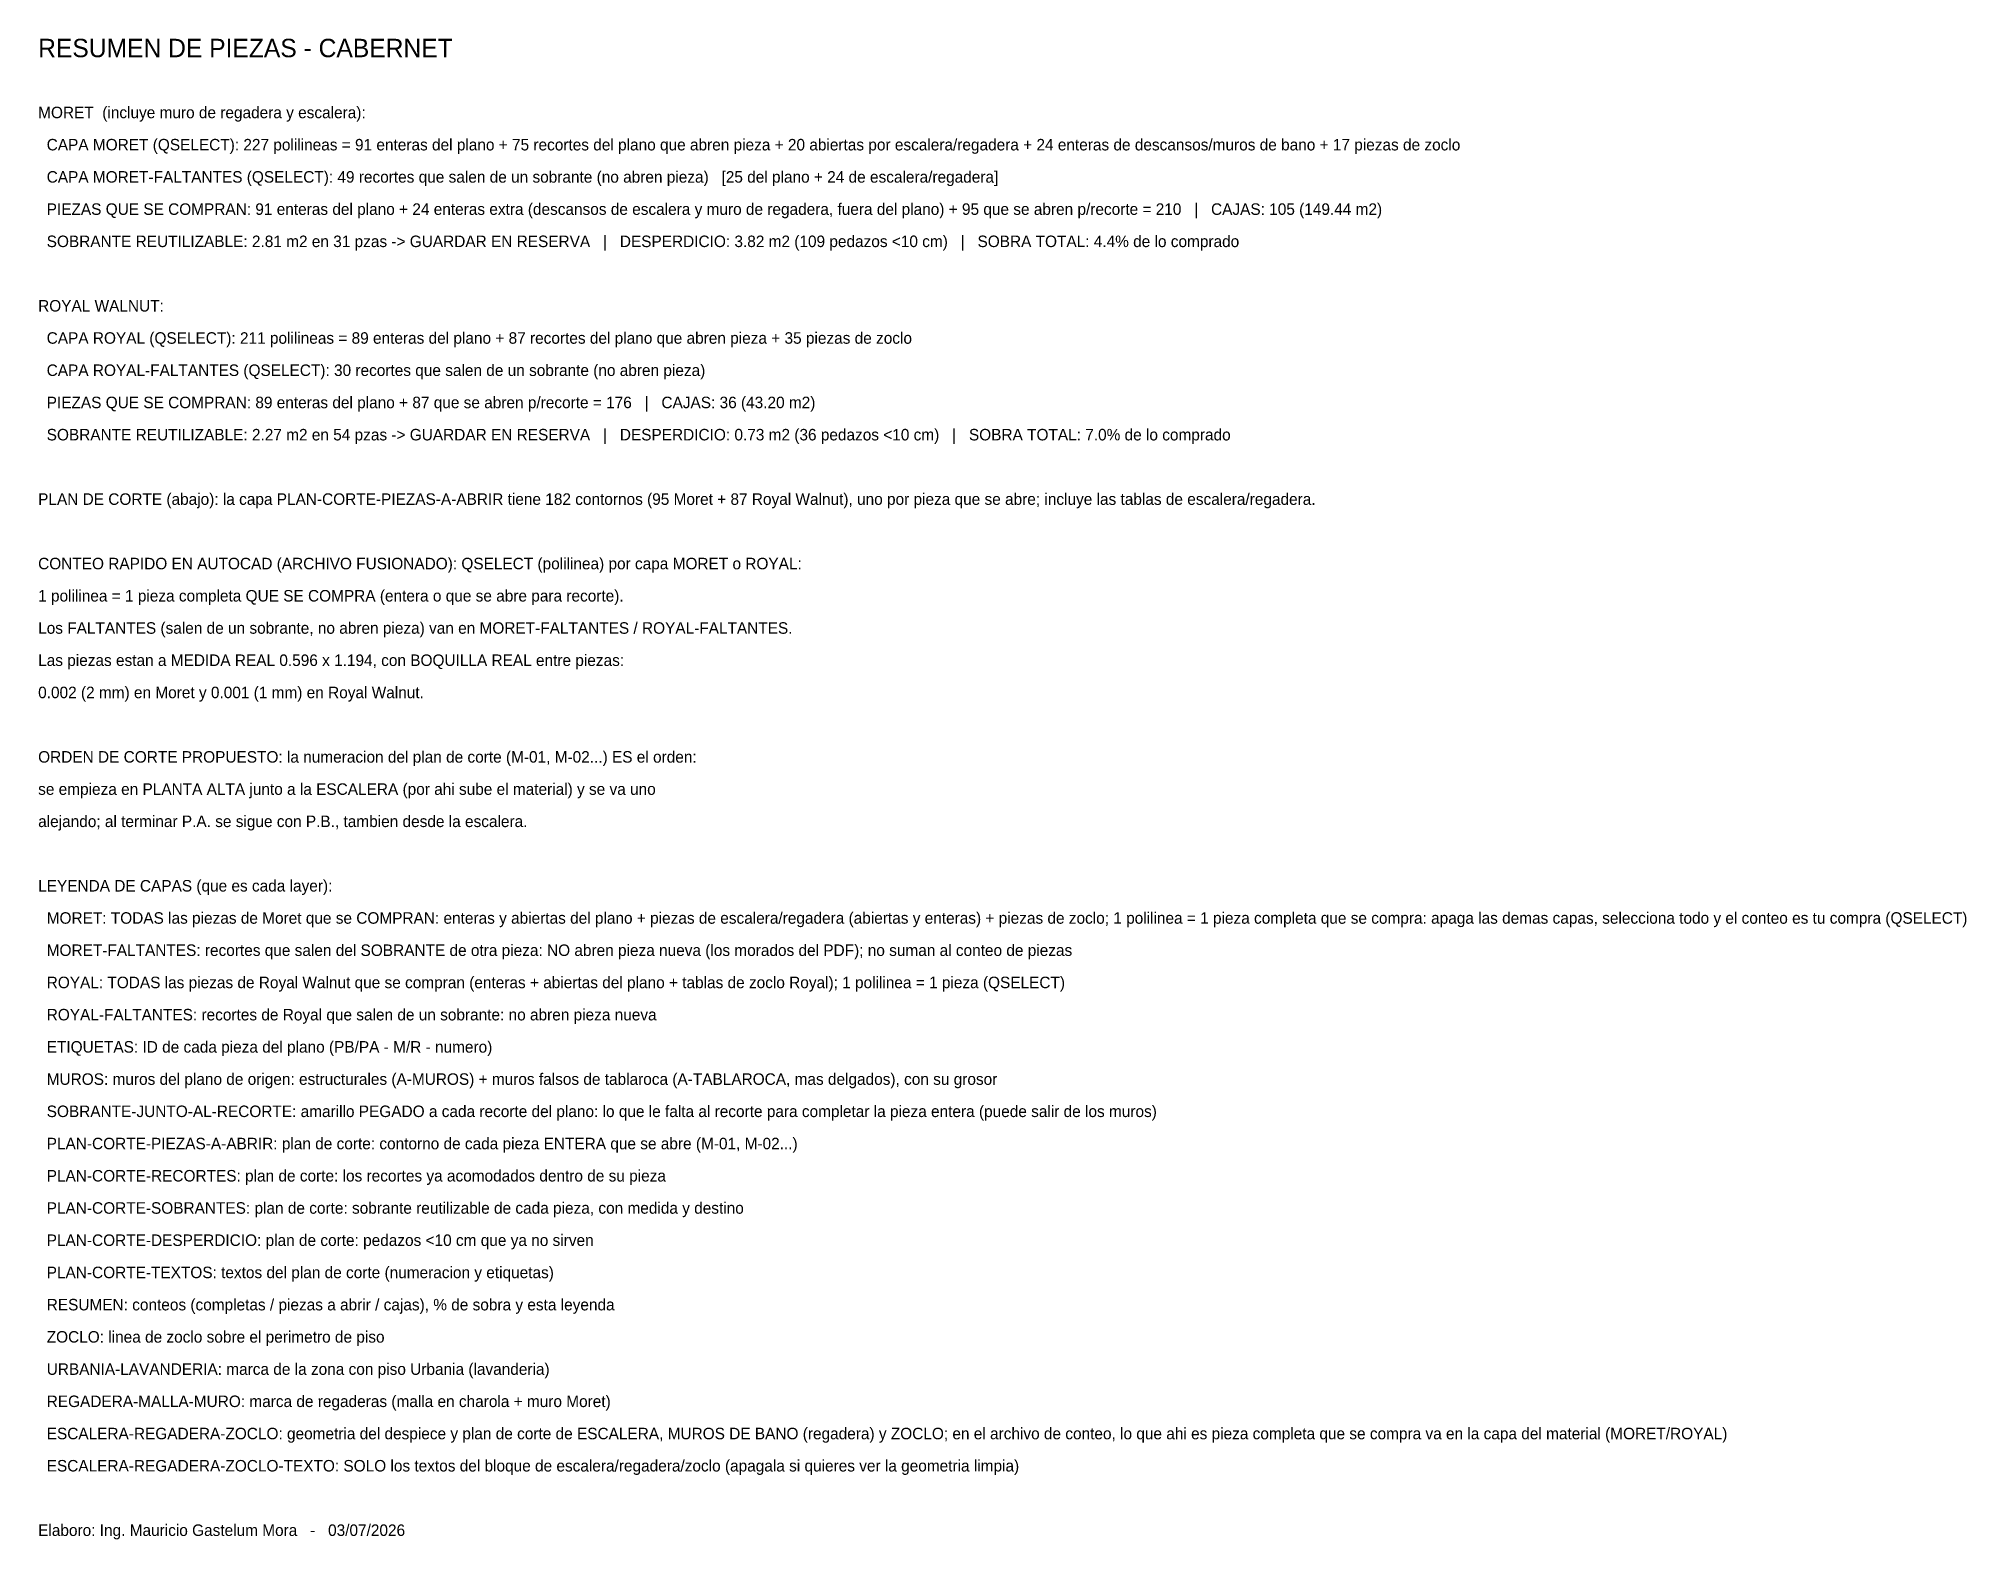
# Model space of a CAD drawing. Header units: metres. Extents: x 478.4 to 564, y -144.7 to -79.7.
# Drawn here: x 489.57 to 514.7, y -137.64 to -118.08 of the extents above; entities that cross this region are included whole.
import ezdxf
from ezdxf.enums import TextEntityAlignment as Align

# ---------------------------------------------------------------- set-up
doc = ezdxf.new("R2010")
doc.units = ezdxf.units.M
doc.layers.add('RESUMEN', color=5, linetype='Continuous')

msp = doc.modelspace()

# ---------------------------------------------------------------- texts
at = {"layer": 'RESUMEN'}
for s, height, p in [('RESUMEN DE PIEZAS - CABERNET', 0.24, (489.565, -118.2)), ('MORET  (incluye muro de regadera y escalera):', 0.15, (489.565, -119.04)), ('  CAPA MORET (QSELECT): 227 polilineas = 91 enteras del plano + 75 recortes del plano que abren pieza + 20 abiertas por escalera/regadera + 24 enteras de descansos/muros de bano + 17 piezas de zoclo', 0.15, (489.565, -119.46)), ('  CAPA MORET-FALTANTES (QSELECT): 49 recortes que salen de un sobrante (no abren pieza)   [25 del plano + 24 de escalera/regadera]', 0.15, (489.565, -119.88)), ('  PIEZAS QUE SE COMPRAN: 91 enteras del plano + 24 enteras extra (descansos de escalera y muro de regadera, fuera del plano) + 95 que se abren p/recorte = 210   |   CAJAS: 105 (149.44 m2)', 0.15, (489.565, -120.3)), ('  SOBRANTE REUTILIZABLE: 2.81 m2 en 31 pzas -> GUARDAR EN RESERVA   |   DESPERDICIO: 3.82 m2 (109 pedazos <10 cm)   |   SOBRA TOTAL: 4.4% de lo comprado', 0.15, (489.565, -120.72)), ('ROYAL WALNUT:', 0.15, (489.565, -121.56)), ('  CAPA ROYAL (QSELECT): 211 polilineas = 89 enteras del plano + 87 recortes del plano que abren pieza + 35 piezas de zoclo', 0.15, (489.565, -121.98)), ('  CAPA ROYAL-FALTANTES (QSELECT): 30 recortes que salen de un sobrante (no abren pieza)', 0.15, (489.565, -122.4)), ('  PIEZAS QUE SE COMPRAN: 89 enteras del plano + 87 que se abren p/recorte = 176   |   CAJAS: 36 (43.20 m2)', 0.15, (489.565, -122.82)), ('  SOBRANTE REUTILIZABLE: 2.27 m2 en 54 pzas -> GUARDAR EN RESERVA   |   DESPERDICIO: 0.73 m2 (36 pedazos <10 cm)   |   SOBRA TOTAL: 7.0% de lo comprado', 0.15, (489.565, -123.24)), ('PLAN DE CORTE (abajo): la capa PLAN-CORTE-PIEZAS-A-ABRIR tiene 182 contornos (95 Moret + 87 Royal Walnut), uno por pieza que se abre; incluye las tablas de escalera/regadera.', 0.15, (489.565, -124.08)), ('CONTEO RAPIDO EN AUTOCAD (ARCHIVO FUSIONADO): QSELECT (polilinea) por capa MORET o ROYAL:', 0.15, (489.565, -124.92)), ('1 polilinea = 1 pieza completa QUE SE COMPRA (entera o que se abre para recorte).', 0.15, (489.565, -125.34)), ('Los FALTANTES (salen de un sobrante, no abren pieza) van en MORET-FALTANTES / ROYAL-FALTANTES.', 0.15, (489.565, -125.76)), ('Las piezas estan a MEDIDA REAL 0.596 x 1.194, con BOQUILLA REAL entre piezas:', 0.15, (489.565, -126.18)), ('0.002 (2 mm) en Moret y 0.001 (1 mm) en Royal Walnut.', 0.15, (489.565, -126.6)), ('ORDEN DE CORTE PROPUESTO: la numeracion del plan de corte (M-01, M-02...) ES el orden:', 0.15, (489.565, -127.44)), ('se empieza en PLANTA ALTA junto a la ESCALERA (por ahi sube el material) y se va uno', 0.15, (489.565, -127.86)), ('alejando; al terminar P.A. se sigue con P.B., tambien desde la escalera.', 0.15, (489.565, -128.28)), ('LEYENDA DE CAPAS (que es cada layer):', 0.15, (489.565, -129.12)), ('  MORET: TODAS las piezas de Moret que se COMPRAN: enteras y abiertas del plano + piezas de escalera/regadera (abiertas y enteras) + piezas de zoclo; 1 polilinea = 1 pieza completa que se compra: apaga las demas capas, selecciona todo y el conteo es tu compra (QSELECT)', 0.15, (489.565, -129.54)), ('  MORET-FALTANTES: recortes que salen del SOBRANTE de otra pieza: NO abren pieza nueva (los morados del PDF); no suman al conteo de piezas', 0.15, (489.565, -129.96)), ('  ROYAL: TODAS las piezas de Royal Walnut que se compran (enteras + abiertas del plano + tablas de zoclo Royal); 1 polilinea = 1 pieza (QSELECT)', 0.15, (489.565, -130.38)), ('  ROYAL-FALTANTES: recortes de Royal que salen de un sobrante: no abren pieza nueva', 0.15, (489.565, -130.8)), ('  ETIQUETAS: ID de cada pieza del plano (PB/PA - M/R - numero)', 0.15, (489.565, -131.22)), ('  MUROS: muros del plano de origen: estructurales (A-MUROS) + muros falsos de tablaroca (A-TABLAROCA, mas delgados), con su grosor', 0.15, (489.565, -131.64)), ('  SOBRANTE-JUNTO-AL-RECORTE: amarillo PEGADO a cada recorte del plano: lo que le falta al recorte para completar la pieza entera (puede salir de los muros)', 0.15, (489.565, -132.06)), ('  PLAN-CORTE-PIEZAS-A-ABRIR: plan de corte: contorno de cada pieza ENTERA que se abre (M-01, M-02...)', 0.15, (489.565, -132.48)), ('  PLAN-CORTE-RECORTES: plan de corte: los recortes ya acomodados dentro de su pieza', 0.15, (489.565, -132.9)), ('  PLAN-CORTE-SOBRANTES: plan de corte: sobrante reutilizable de cada pieza, con medida y destino', 0.15, (489.565, -133.32)), ('  PLAN-CORTE-DESPERDICIO: plan de corte: pedazos <10 cm que ya no sirven', 0.15, (489.565, -133.74)), ('  PLAN-CORTE-TEXTOS: textos del plan de corte (numeracion y etiquetas)', 0.15, (489.565, -134.16)), ('  RESUMEN: conteos (completas / piezas a abrir / cajas), % de sobra y esta leyenda', 0.15, (489.565, -134.58)), ('  ZOCLO: linea de zoclo sobre el perimetro de piso', 0.15, (489.565, -135)), ('  URBANIA-LAVANDERIA: marca de la zona con piso Urbania (lavanderia)', 0.15, (489.565, -135.42)), ('  REGADERA-MALLA-MURO: marca de regaderas (malla en charola + muro Moret)', 0.15, (489.565, -135.84)), ('  ESCALERA-REGADERA-ZOCLO: geometria del despiece y plan de corte de ESCALERA, MUROS DE BANO (regadera) y ZOCLO; en el archivo de conteo, lo que ahi es pieza completa que se compra va en la capa del material (MORET/ROYAL)', 0.15, (489.565, -136.26)), ('  ESCALERA-REGADERA-ZOCLO-TEXTO: SOLO los textos del bloque de escalera/regadera/zoclo (apagala si quieres ver la geometria limpia)', 0.15, (489.565, -136.68)), ('Elaboro: Ing. Mauricio Gastelum Mora   -   03/07/2026', 0.15, (489.565, -137.52))]:
    msp.add_text(s, height=height, dxfattribs=at).set_placement(p, align=Align.MIDDLE_LEFT)

doc.saveas('drawing.dxf')
